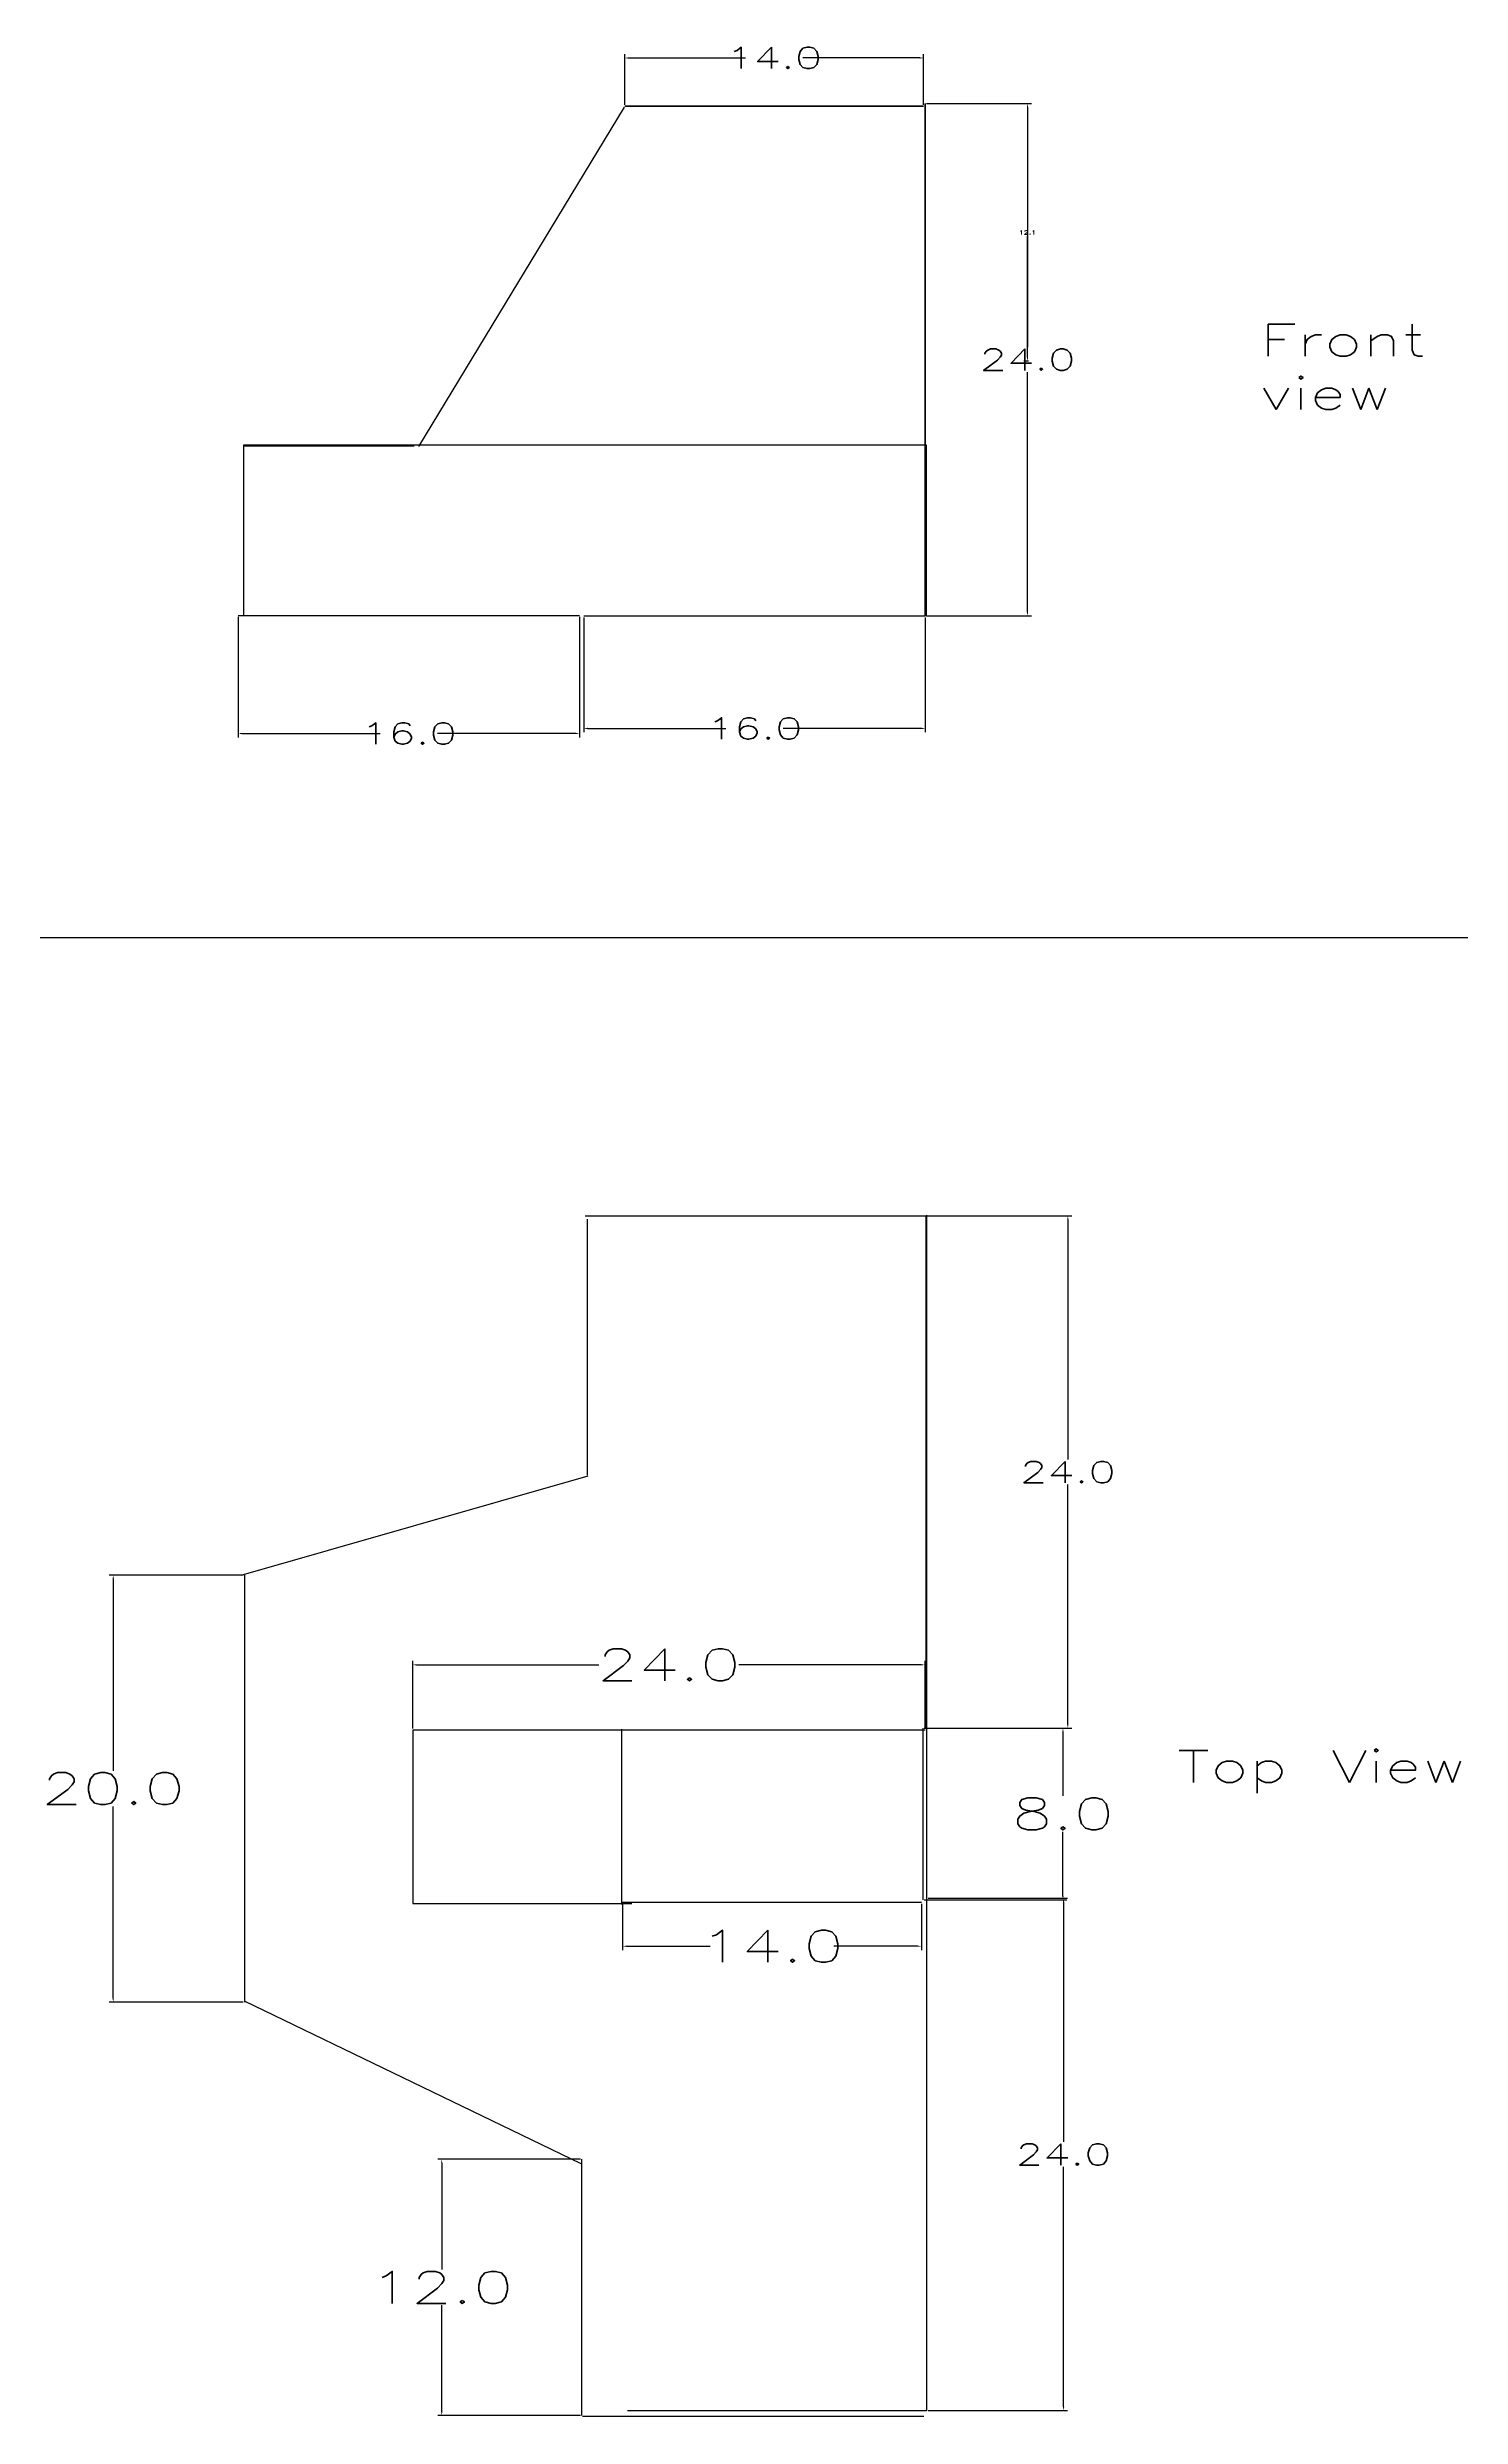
# Model space of a CAD drawing. Header units: inches. Extents: x 1 to 1006, y 46 to 675.
# Drawn here: x 527.4 to 593.6, y 304 to 415 of the extents above; entities that cross this region are included whole.
import ezdxf

# ---------------------------------------------------------------- set-up
doc = ezdxf.new("R2010")
doc.units = ezdxf.units.IN
doc.header["$MEASUREMENT"] = 0
doc.layers.get('Defpoints').update_dxf_attribs({"color": 100})
doc.layers.add('Object LIne', color=170, linetype='Continuous', lineweight=35)
doc.styles.get("Standard").update_dxf_attribs({"font": 'txt.shx', "width": 1.5, "height": 1.5, "bigfont": '@extfont2.shx'})
doc.dimstyles.get("Standard").update_dxf_attribs({"dimtxt": 0.18, "dimasz": 0.18, "dimexe": 0.18, "dimexo": 0.0625, "dimgap": 0.09, "dimtad": 0, "dimtih": 1, "dimtoh": 1, "dimdec": 1, "dimzin": 0, "dimdsep": 46, "dimtxsty": 'Standard', "dimcen": 0.09, "dimadec": 0, "dimazin": 0, "dimtfac": 1, "dimtdec": 1, "dimtofl": 0, "dimtmove": 0, "dimatfit": 3, "dimfxl": 1, "dimtolj": 1, "dimtzin": 0, "dimarcsym": 0})

# ---------------------------------------------------------------- blocks, each defined once
blk = doc.blocks.new('*D4')
at = {"color": 0, "lineweight": -2, "transparency": 16777216}
for p, q in [((554.49, 412.3), (554.49, 414.67)), ((554.67, 414.49), (560.15, 414.49)), ((568.31, 414.49), (562.83, 414.49)), ((568.49, 412.3), (568.49, 414.67))]:
    blk.add_line(p, q, dxfattribs=at)
at = {"color": 0, "transparency": 16777216}
for points in [[(554.67, 414.52), (554.67, 414.46), (554.49, 414.49)], [(568.31, 414.52), (568.31, 414.46), (568.49, 414.49)]]:
    blk.add_solid(points, dxfattribs=at)
at = {"layer": 'Defpoints', "color": 0, "transparency": 16777216}
for p in [(554.49, 414.49), (554.49, 412.24), (568.49, 412.24)]:
    blk.add_point(p, dxfattribs=at)
at = {"color": 0, "transparency": 16777216, "insert": (561.49, 414.49), "char_height": 0.18, "attachment_point": 5}
blk.add_mtext('\\A1;{\\H5.55556x;14.0}', dxfattribs=at)
blk = doc.blocks.new('*D5')
at = {"color": 0, "lineweight": -2, "transparency": 16777216}
for p, q in [((568.63, 412.36), (573.54, 412.36)), ((573.36, 412.18), (573.36, 400.95)), ((573.36, 388.54), (573.36, 399.77)), ((568.63, 388.36), (573.54, 388.36))]:
    blk.add_line(p, q, dxfattribs=at)
at = {"color": 0, "transparency": 16777216}
for points in [[(573.33, 412.18), (573.39, 412.18), (573.36, 412.36)], [(573.33, 388.54), (573.39, 388.54), (573.36, 388.36)]]:
    blk.add_solid(points, dxfattribs=at)
at = {"layer": 'Defpoints', "color": 0, "transparency": 16777216}
for p in [(568.57, 412.36), (573.36, 412.36), (568.57, 388.36)]:
    blk.add_point(p, dxfattribs=at)
at = {"color": 0, "transparency": 16777216, "insert": (573.36, 400.36), "char_height": 0.18, "attachment_point": 5}
blk.add_mtext('\\A1;{\\H5.55556x;24.0}', dxfattribs=at)
blk = doc.blocks.new('*D6')
at = {"color": 0, "lineweight": -2, "transparency": 16777216}
for p, q in [((568.63, 412.36), (573.54, 412.36)), ((573.36, 412.18), (573.36, 406.5)), ((573.36, 400.47), (573.36, 406.14)), ((573.41, 400.29), (573.18, 400.29))]:
    blk.add_line(p, q, dxfattribs=at)
at = {"color": 0, "transparency": 16777216}
for points in [[(573.33, 412.18), (573.39, 412.18), (573.36, 412.36)], [(573.33, 400.47), (573.39, 400.47), (573.36, 400.29)]]:
    blk.add_solid(points, dxfattribs=at)
at = {"layer": 'Defpoints', "color": 0, "transparency": 16777216}
for p in [(568.57, 412.36), (573.36, 400.29), (573.47, 400.29)]:
    blk.add_point(p, dxfattribs=at)
at = {"color": 0, "transparency": 16777216, "insert": (573.36, 406.32), "char_height": 0.18, "attachment_point": 5}
blk.add_mtext('\\A1;12.1', dxfattribs=at)
blk = doc.blocks.new('*D7')
at = {"color": 0, "lineweight": -2, "transparency": 16777216}
for p, q in [((536.38, 388.31), (536.38, 382.67)), ((552.38, 388.31), (552.38, 382.67)), ((536.56, 382.85), (543.04, 382.85)), ((552.2, 382.85), (545.72, 382.85))]:
    blk.add_line(p, q, dxfattribs=at)
at = {"color": 0, "transparency": 16777216}
for points in [[(536.56, 382.88), (536.56, 382.82), (536.38, 382.85)], [(552.2, 382.88), (552.2, 382.82), (552.38, 382.85)]]:
    blk.add_solid(points, dxfattribs=at)
at = {"layer": 'Defpoints', "color": 0, "transparency": 16777216}
for p in [(536.38, 388.38), (552.38, 388.38), (552.38, 382.85)]:
    blk.add_point(p, dxfattribs=at)
at = {"color": 0, "transparency": 16777216, "insert": (544.38, 382.85), "char_height": 1, "attachment_point": 5}
blk.add_mtext('\\A1;16.0', dxfattribs=at)
blk = doc.blocks.new('*D8')
at = {"color": 0, "lineweight": -2, "transparency": 16777216}
for p, q in [((552.57, 388.29), (552.57, 382.91)), ((568.57, 388.29), (568.57, 382.91)), ((552.75, 383.09), (559.23, 383.09)), ((568.39, 383.09), (561.91, 383.09))]:
    blk.add_line(p, q, dxfattribs=at)
at = {"color": 0, "transparency": 16777216}
for points in [[(552.75, 383.12), (552.75, 383.06), (552.57, 383.09)], [(568.39, 383.12), (568.39, 383.06), (568.57, 383.09)]]:
    blk.add_solid(points, dxfattribs=at)
at = {"layer": 'Defpoints', "color": 0, "transparency": 16777216}
for p in [(552.57, 388.36), (568.57, 388.36), (568.57, 383.09)]:
    blk.add_point(p, dxfattribs=at)
at = {"color": 0, "transparency": 16777216, "insert": (560.57, 383.09), "char_height": 1, "attachment_point": 5}
blk.add_mtext('\\A1;16.0', dxfattribs=at)
blk = doc.blocks.new('*D9')
at = {"color": 0, "lineweight": -2, "transparency": 16777216}
for p, q in [((568.67, 360.26), (575.43, 360.26)), ((575.25, 360.08), (575.25, 348.85)), ((575.25, 336.44), (575.25, 347.67)), ((568.67, 336.26), (575.43, 336.26))]:
    blk.add_line(p, q, dxfattribs=at)
at = {"color": 0, "transparency": 16777216}
for points in [[(575.22, 360.08), (575.28, 360.08), (575.25, 360.26)], [(575.22, 336.44), (575.28, 336.44), (575.25, 336.26)]]:
    blk.add_solid(points, dxfattribs=at)
at = {"layer": 'Defpoints', "color": 0, "transparency": 16777216}
for p in [(568.6, 360.26), (568.6, 336.26), (575.25, 336.26)]:
    blk.add_point(p, dxfattribs=at)
at = {"color": 0, "transparency": 16777216, "insert": (575.25, 348.26), "char_height": 1, "attachment_point": 5}
blk.add_mtext('\\A1;24.0', dxfattribs=at)
blk = doc.blocks.new('*D10')
at = {"color": 0, "lineweight": -2, "transparency": 16777216}
for p, q in [((568.71, 328.3), (575.23, 328.3)), ((575.05, 328.12), (575.05, 316.89)), ((575.05, 304.48), (575.05, 315.71)), ((568.71, 304.3), (575.23, 304.3))]:
    blk.add_line(p, q, dxfattribs=at)
at = {"color": 0, "transparency": 16777216}
for points in [[(575.02, 328.12), (575.08, 328.12), (575.05, 328.3)], [(575.02, 304.48), (575.08, 304.48), (575.05, 304.3)]]:
    blk.add_solid(points, dxfattribs=at)
at = {"layer": 'Defpoints', "color": 0, "transparency": 16777216}
for p in [(568.65, 328.3), (575.05, 328.3), (568.65, 304.3)]:
    blk.add_point(p, dxfattribs=at)
at = {"color": 0, "transparency": 16777216, "insert": (575.05, 316.3), "char_height": 1, "attachment_point": 5}
blk.add_mtext('\\A1;24.0', dxfattribs=at)
blk = doc.blocks.new('*D11')
at = {"color": 0, "lineweight": -2, "transparency": 16777216}
for p, q in [((568.52, 336.27), (575.2, 336.27)), ((575.02, 336.09), (575.02, 333.09)), ((575.02, 328.4), (575.02, 331.41)), ((568.52, 328.22), (575.2, 328.22))]:
    blk.add_line(p, q, dxfattribs=at)
at = {"color": 0, "transparency": 16777216}
for points in [[(574.99, 336.09), (575.05, 336.09), (575.02, 336.27)], [(574.99, 328.4), (575.05, 328.4), (575.02, 328.22)]]:
    blk.add_solid(points, dxfattribs=at)
at = {"layer": 'Defpoints', "color": 0, "transparency": 16777216}
for p in [(568.46, 336.27), (568.46, 328.22), (575.02, 328.22)]:
    blk.add_point(p, dxfattribs=at)
at = {"color": 0, "transparency": 16777216, "insert": (575.02, 332.25), "char_height": 1.5, "attachment_point": 5}
blk.add_mtext('\\A1;8.0', dxfattribs=at)
blk = doc.blocks.new('*D12')
at = {"color": 0, "lineweight": -2, "transparency": 16777216}
for p, q in [((544.56, 336.24), (544.56, 339.41)), ((544.74, 339.23), (553.28, 339.23)), ((568.38, 339.23), (559.84, 339.23)), ((568.56, 336.24), (568.56, 339.41))]:
    blk.add_line(p, q, dxfattribs=at)
at = {"color": 0, "transparency": 16777216}
for points in [[(544.74, 339.26), (544.74, 339.2), (544.56, 339.23)], [(568.38, 339.26), (568.38, 339.2), (568.56, 339.23)]]:
    blk.add_solid(points, dxfattribs=at)
at = {"layer": 'Defpoints', "color": 0, "transparency": 16777216}
for p in [(544.56, 339.23), (544.56, 336.17), (568.56, 336.17)]:
    blk.add_point(p, dxfattribs=at)
at = {"color": 0, "transparency": 16777216, "insert": (556.56, 339.23), "char_height": 1.5, "attachment_point": 5}
blk.add_mtext('\\A1;24.0', dxfattribs=at)
blk = doc.blocks.new('*D13')
at = {"color": 0, "lineweight": -2, "transparency": 16777216}
for p, q in [((554.39, 328.03), (554.39, 325.87)), ((568.39, 328.03), (568.39, 325.87)), ((554.57, 326.05), (558.49, 326.05)), ((568.21, 326.05), (564.29, 326.05))]:
    blk.add_line(p, q, dxfattribs=at)
at = {"color": 0, "transparency": 16777216}
for points in [[(554.57, 326.08), (554.57, 326.02), (554.39, 326.05)], [(568.21, 326.08), (568.21, 326.02), (568.39, 326.05)]]:
    blk.add_solid(points, dxfattribs=at)
at = {"layer": 'Defpoints', "color": 0, "transparency": 16777216}
for p in [(554.39, 328.09), (568.39, 328.09), (554.39, 326.05)]:
    blk.add_point(p, dxfattribs=at)
at = {"color": 0, "transparency": 16777216, "insert": (561.39, 326.05), "char_height": 1.5, "attachment_point": 5}
blk.add_mtext('\\A1;14.0', dxfattribs=at)
blk = doc.blocks.new('*D14')
at = {"color": 0, "lineweight": -2, "transparency": 16777216}
for p, q in [((536.62, 343.43), (530.35, 343.43)), ((530.53, 343.25), (530.53, 334.27)), ((530.53, 323.61), (530.53, 332.59)), ((536.62, 323.43), (530.35, 323.43))]:
    blk.add_line(p, q, dxfattribs=at)
at = {"color": 0, "transparency": 16777216}
for points in [[(530.5, 343.25), (530.56, 343.25), (530.53, 343.43)], [(530.5, 323.61), (530.56, 323.61), (530.53, 323.43)]]:
    blk.add_solid(points, dxfattribs=at)
at = {"layer": 'Defpoints', "color": 0, "transparency": 16777216}
for p in [(536.68, 343.43), (530.53, 323.43), (536.68, 323.43)]:
    blk.add_point(p, dxfattribs=at)
at = {"color": 0, "transparency": 16777216, "insert": (530.53, 333.43), "char_height": 1.5, "attachment_point": 5}
blk.add_mtext('\\A1;20.0', dxfattribs=at)
blk = doc.blocks.new('*D15')
at = {"color": 0, "lineweight": -2, "transparency": 16777216}
for p, q in [((552.42, 316.07), (545.74, 316.07)), ((545.92, 315.89), (545.92, 310.91)), ((545.92, 304.25), (545.92, 309.23)), ((552.42, 304.07), (545.74, 304.07))]:
    blk.add_line(p, q, dxfattribs=at)
at = {"color": 0, "transparency": 16777216}
for points in [[(545.89, 315.89), (545.95, 315.89), (545.92, 316.07)], [(545.89, 304.25), (545.95, 304.25), (545.92, 304.07)]]:
    blk.add_solid(points, dxfattribs=at)
at = {"layer": 'Defpoints', "color": 0, "transparency": 16777216}
for p in [(545.92, 316.07), (552.48, 316.07), (552.48, 304.07)]:
    blk.add_point(p, dxfattribs=at)
at = {"color": 0, "transparency": 16777216, "insert": (545.92, 310.07), "char_height": 1.5, "attachment_point": 5}
blk.add_mtext('\\A1;12.0', dxfattribs=at)

msp = doc.modelspace()

# ---------------------------------------------------------------- linework, layer by layer
for p, q in [((554.47, 412.19), (544.83, 396.3)), ((552.63, 396.35), (536.63, 396.35)), ((536.63, 396.35), (536.63, 388.39)), ((536.63, 396.33), (544.63, 396.33)), ((568.63, 396.35), (552.63, 396.35)), ((568.63, 388.35), (568.63, 396.35)), ((536.38, 388.38), (552.38, 388.38)), ((552.57, 388.36), (568.57, 388.36)), ((0.63, 373.3), (1006.41, 373.3)), ((568.64, 360.24), (552.64, 360.24)), ((552.74, 360.11), (552.74, 348.11)), ((568.6, 360.26), (568.6, 336.26)), ((568.62, 360.29), (568.62, 304.29)), ((552.77, 348.07), (536.51, 343.42)), ((536.68, 343.43), (536.68, 323.43)), ((568.46, 336.27), (568.46, 328.22)), ((568.56, 336.17), (544.56, 336.17)), ((544.56, 336.17), (544.56, 328.05)), ((554.35, 328.01), (554.35, 336.21)), ((544.56, 328.05), (554.82, 328.05)), ((568.39, 328.09), (554.39, 328.09)), ((568.65, 304.3), (568.65, 328.3)), ((536.67, 323.49), (552.43, 315.87)), ((552.48, 304.07), (552.48, 316.07)), ((568.62, 304.29), (554.62, 304.29)), ((568.51, 304.02), (552.51, 304.02))]:
    msp.add_line(p, q)
at = {"lineweight": 35}
for p, q in [((568.49, 412.24), (554.49, 412.24)), ((568.57, 388.36), (568.57, 412.36))]:
    msp.add_line(p, q, dxfattribs=at)

# ---------------------------------------------------------------- texts
at = {"layer": 'Object LIne', "color": 30, "lineweight": 50, "true_color": 0xf26722, "char_height": 1.5, "attachment_point": 1}
for s, width, insert in [('Front\\Pview', 23.8867, (584.24, 402.02)), ('Top View', 40.906, (580.36, 335.22))]:
    msp.add_mtext_dynamic_manual_height_columns(s, width=width, gutter_width=7.5, heights=[0], dxfattribs=dict(at, insert=insert))

# ---------------------------------------------------------------- dimensions: what is measured, and where the dimension line sits
dim = msp.add_linear_dim(base=(554.49, 414.49), p1=(568.49, 412.24), p2=(554.49, 412.24), text='{\\H5.55556x;<>}', dimstyle='Standard')
dim.commit()
dim.dimension.update_dxf_attribs({"geometry": '*D4', "text_midpoint": (561.49, 414.49)})
dim = msp.add_linear_dim(base=(573.36, 412.36), p1=(568.57, 388.36), p2=(568.57, 412.36), angle=90, text='{\\H5.55556x;<>}', dimstyle='Standard')
dim.commit()
dim.dimension.update_dxf_attribs({"geometry": '*D5', "text_midpoint": (573.36, 400.36)})
dim = msp.add_linear_dim(base=(573.36, 400.29), p1=(568.57, 412.36), p2=(573.47, 400.29), angle=90, dimstyle='Standard', override={"dimtmove": 1})
dim.commit()
dim.dimension.update_dxf_attribs({"geometry": '*D6', "text_midpoint": (573.36, 406.32)})
for base, p1, p2, picture, middle in [((552.38, 382.85), (536.38, 388.38), (552.38, 388.38), '*D7', (544.38, 382.85)), ((568.57, 383.09), (552.57, 388.36), (568.57, 388.36), '*D8', (560.57, 383.09)), ((544.56, 339.23), (568.56, 336.17), (544.56, 336.17), '*D12', (556.56, 339.23)), ((554.39, 326.05), (568.39, 328.09), (554.39, 328.09), '*D13', (561.39, 326.05))]:
    dim = msp.add_linear_dim(base=base, p1=p1, p2=p2, dimstyle='Standard')
    dim.commit()
    dim.dimension.update_dxf_attribs({"geometry": picture, "text_midpoint": middle})
for base, p1, p2, picture, middle in [((575.25, 336.26), (568.6, 360.26), (568.6, 336.26), '*D9', (575.25, 348.26)), ((530.53, 323.43), (536.68, 343.43), (536.68, 323.43), '*D14', (530.53, 333.43)), ((575.0193, 328.2237), (568.458, 336.2701), (568.458, 328.2237), '*D11', (575.0193, 332.2469)), ((575.05, 328.3), (568.65, 304.3), (568.65, 328.3), '*D10', (575.05, 316.3)), ((545.92, 316.07), (552.48, 304.07), (552.48, 316.07), '*D15', (545.92, 310.07))]:
    dim = msp.add_linear_dim(base=base, p1=p1, p2=p2, angle=90, dimstyle='Standard')
    dim.commit()
    dim.dimension.update_dxf_attribs({"geometry": picture, "text_midpoint": middle})

doc.saveas('drawing.dxf')
